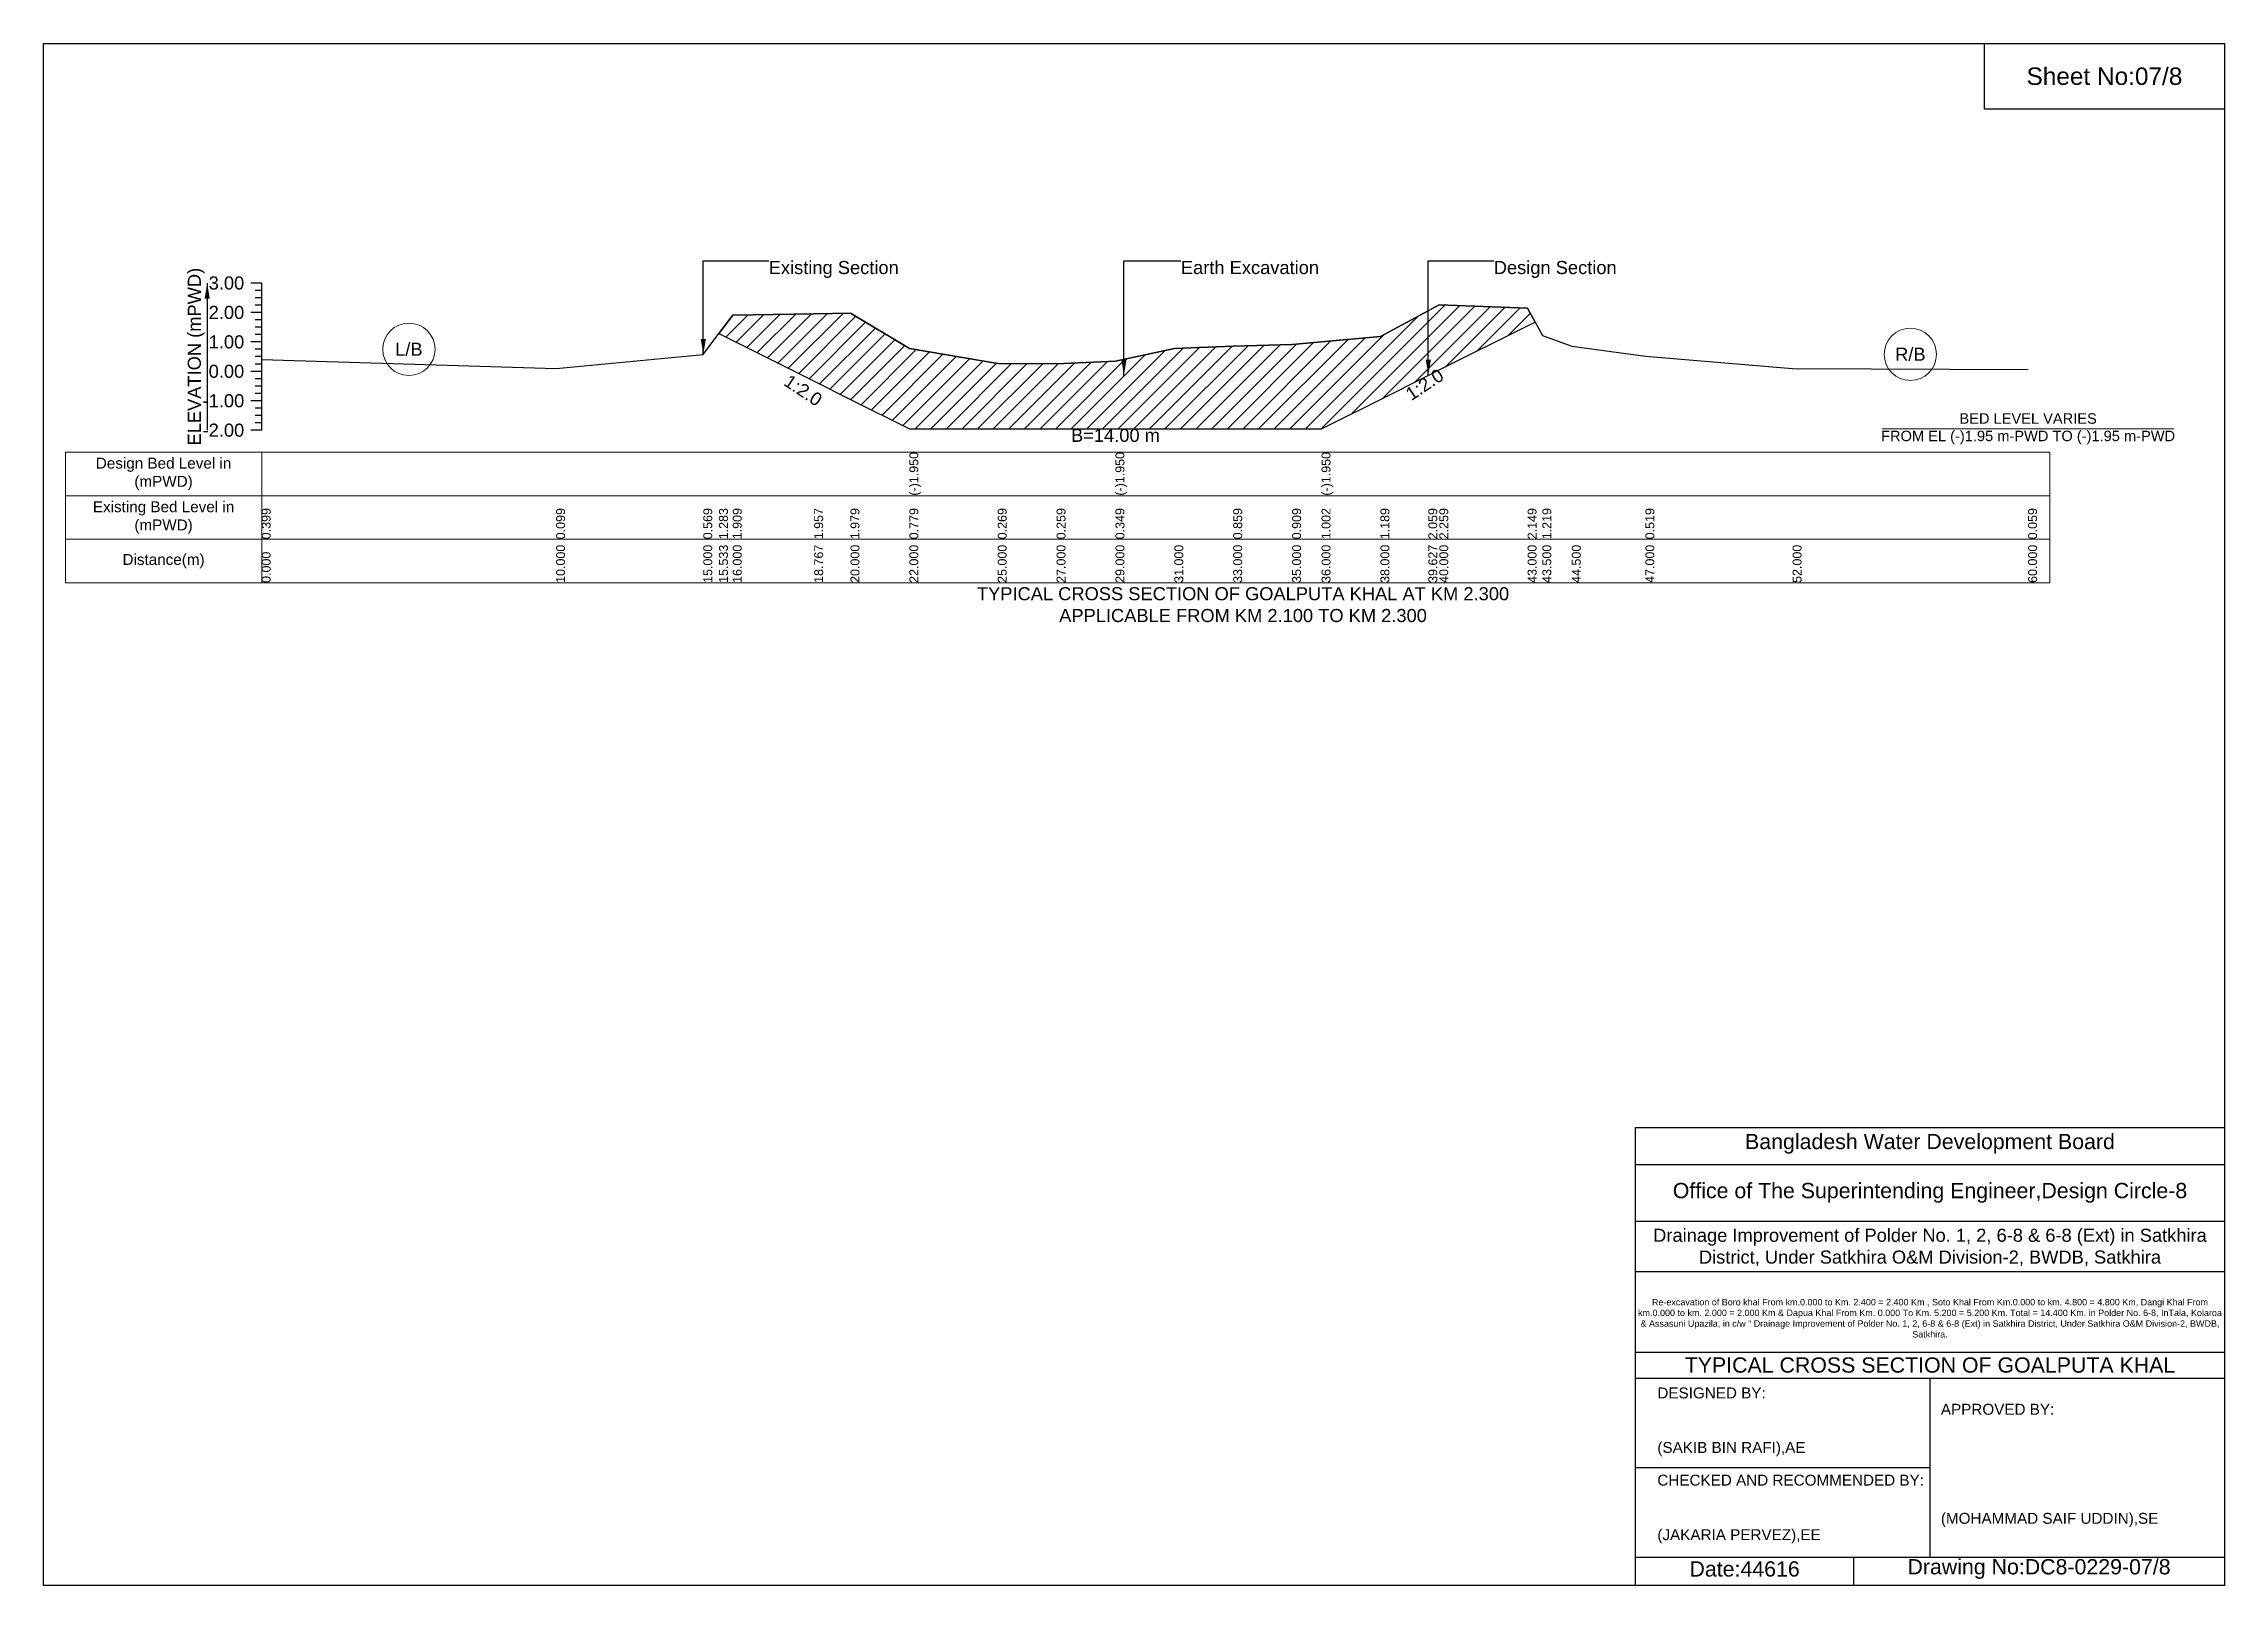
# Model space of a CAD drawing. Header units: inches. Extents: x 91000 to 278000, y -5656 to 20000.
# Drawn here: x 160000 to 168000, y -5656 to 0 of the extents above; entities that cross this region are included whole.
import ezdxf

# ---------------------------------------------------------------- set-up
doc = ezdxf.new("R2010")
doc.units = ezdxf.units.IN
doc.header["$LTSCALE"] = 7
doc.header["$MEASUREMENT"] = 0
for name, color, linetype, lineweight in [('Cross section Data Border', 7, 'Continuous', 9), ('Cross Section Labels', 7, 'Continuous', 9), ('Existing_Bed_Level for Xsection', 7, 'Continuous', 25)]:
    doc.layers.add(name, color=color, linetype=linetype, lineweight=lineweight)
doc.styles.get("Standard").update_dxf_attribs({"font": 'arial.ttf'})
doc.dimstyles.get("Standard").update_dxf_attribs({"dimtxt": 0.18, "dimasz": 0.18, "dimexe": 0.18, "dimexo": 0.0625, "dimgap": 0.09, "dimtad": 0, "dimtih": 1, "dimtoh": 1, "dimdec": 4, "dimzin": 0, "dimdsep": 46, "dimtxsty": 'Standard', "dimcen": 0.09, "dimadec": 0, "dimazin": 0, "dimtfac": 1, "dimtdec": 4, "dimtofl": 0, "dimtmove": 0, "dimatfit": 3, "dimfxl": 1, "dimtolj": 1, "dimtzin": 0, "dimarcsym": 0})

msp = doc.modelspace()

# ---------------------------------------------------------------- texts
at = {"attachment_point": 5}
for s, insert, char_height in [('Sheet No:07/8', (167560, -120), 64), ('Bangladesh Water Development Board', (166920, -4036), 56), ('Office of The Superintending Engineer,Design Circle-8', (166920, -4216), 56)]:
    msp.add_mtext(s, dxfattribs=dict(at, insert=insert, char_height=char_height))
for s, insert, char_height, width, attachment_point in [('Drainage Improvement of Polder No. 1, 2, 6-8 & 6-8 (Ext) in Satkhira District, Under Satkhira O&M Division-2, BWDB, Satkhira', (166920, -4416), 48, 2240, 5), ('Re-excavation of Boro khal From km.0.000 to Km. 2.400 = 2.400 Km , Soto Khal From Km.0.000 to km. 4.800 = 4.800 Km, Dangi Khal From km.0.000 to km. 2.000 = 2.000 Km & Dapua Khal From Km. 0.000 To Km. 5.200 = 5.200 Km. Total = 14.400 Km. in Polder No. 6-8, InTala, Kolaroa & Assasuni Upazila, in c/w “ Drainage Improvement of Polder No. 1, 2, 6-8 & 6-8 (Ext) in Satkhira District, Under Satkhira O&M Division-2, BWDB, Satkhira.', (166920, -4676), 23.565, 2160, 5), ('TYPICAL CROSS SECTION OF GOALPUTA KHAL', (166920, -4848), 56, 2240, 5), ('DESIGNED BY:^J^J^J(SAKIB BIN RAFI),AE', (165920, -5056), 40, 1120, 4), ('APPROVED BY:^J^J^J^J^J^J(MOHAMMAD SAIF UDDIN),SE', (166960, -5216), 40, 1120, 4), ('CHECKED AND RECOMMENDED BY:^J^J^J(JAKARIA PERVEZ),EE', (165920, -5376), 40, 1120, 4), ('Date:44616', (166240, -5596), 56, 1120, 5), ('Drawing No:DC8-0229-07/8', (167320, -5596), 56, 1760, 5)]:
    msp.add_mtext(s, dxfattribs=dict(insert=insert, char_height=char_height, width=width, attachment_point=attachment_point))
at = {"layer": 'Cross section Data Border', "char_height": 40, "width": 640, "attachment_point": 5}
for s, insert in [('Design Bed Level in (mPWD)', (160440, -1578.4)), ('Existing Bed Level in (mPWD)', (160440, -1738.4)), ('Distance(m)', (160440, -1898.4))]:
    msp.add_mtext(s, dxfattribs=dict(at, insert=insert))
at = {"layer": 'Cross Section Labels'}
for s, insert, char_height, attachment_point in [('Existing Section', (162660, -797.4), 48, 1), ('Earth Excavation', (164172, -797.4), 48, 1), ('Design Section', (165319.7, -797.4), 48, 1), ('L/B', (161340, -1121.5), 48, 5), ('R/B', (166848, -1139.8), 48, 5), ('BED LEVEL VARIES ^JFROM EL (-)1.95 m-PWD TO (-)1.95 m-PWD', (167280, -1413), 38.4, 5), ('B=14.00 m', (163932, -1413), 48, 2), ('TYPICAL CROSS SECTION OF GOALPUTA KHAL AT KM 2.300^JAPPLICABLE FROM KM 2.100 TO KM 2.300', (164400, -2058.4), 48, 5)]:
    msp.add_mtext(s, dxfattribs=dict(at, insert=insert, char_height=char_height, attachment_point=attachment_point))
at = {"layer": 'Cross Section Labels', "char_height": 48, "attachment_point": 2}
for insert, rotation in [((165052.7, -1230.6), 33.69007), ((162799.8, -1251.9), 326.30993)]:
    msp.add_mtext('1:2.0', dxfattribs=dict(at, insert=insert, rotation=rotation))
at = {"layer": 'Existing_Bed_Level for Xsection', "rotation": 90}
for s, insert, char_height, attachment_point in [('ELEVATION (mPWD)', (160560, -1148.4), 48, 5), ('(-)1.950', (163176, -1658.4), 32.8, 1), ('(-)1.950', (163932, -1658.4), 32.8, 1), ('(-)1.950', (164688, -1658.4), 32.8, 1), ('0.399', (160800, -1818.4), 32.8, 1), ('0.099', (161880, -1818.4), 32.8, 1), ('0.569', (162420, -1818.4), 32.8, 1), ('1.283', (162477.6, -1818.4), 32.8, 1), ('1.909', (162528, -1818.4), 32.8, 1), ('1.957', (162826.8, -1818.4), 32.8, 1), ('1.979', (162960, -1818.4), 32.8, 1), ('0.779', (163176, -1818.4), 32.8, 1), ('0.269', (163500, -1818.4), 32.8, 1), ('0.259', (163716, -1818.4), 32.8, 1), ('0.349', (163932, -1818.4), 32.8, 1), ('0.859', (164364, -1818.4), 32.8, 1), ('0.909', (164580, -1818.4), 32.8, 1), ('1.002', (164688, -1818.4), 32.8, 1), ('1.189', (164904, -1818.4), 32.8, 1), ('2.059', (165079.7, -1818.4), 32.8, 1), ('2.259', (165120, -1818.4), 32.8, 1), ('2.149', (165444, -1818.4), 32.8, 1), ('1.219', (165498, -1818.4), 32.8, 1), ('0.519', (165876, -1818.4), 32.8, 1), ('0.059', (167280, -1818.4), 32.8, 1), ('0.000', (160800, -1978.4), 32.8, 1), ('10.000', (161880, -1978.4), 32.8, 1), ('15.000', (162420, -1978.4), 32.8, 1), ('15.533', (162477.6, -1978.4), 32.8, 1), ('16.000', (162528, -1978.4), 32.8, 1), ('18.767', (162826.8, -1978.4), 32.8, 1), ('20.000', (162960, -1978.4), 32.8, 1), ('22.000', (163176, -1978.4), 32.8, 1), ('25.000', (163500, -1978.4), 32.8, 1), ('27.000', (163716, -1978.4), 32.8, 1), ('29.000', (163932, -1978.4), 32.8, 1), ('31.000', (164148, -1978.4), 32.8, 1), ('33.000', (164364, -1978.4), 32.8, 1), ('35.000', (164580, -1978.4), 32.8, 1), ('36.000', (164688, -1978.4), 32.8, 1), ('38.000', (164904, -1978.4), 32.8, 1), ('39.627', (165079.7, -1978.4), 32.8, 1), ('40.000', (165120, -1978.4), 32.8, 1), ('43.000', (165444, -1978.4), 32.8, 1), ('43.500', (165498, -1978.4), 32.8, 1), ('44.500', (165606, -1978.4), 32.8, 1), ('47.000', (165876, -1978.4), 32.8, 1), ('52.000', (166416, -1978.4), 32.8, 1), ('60.000', (167280, -1978.4), 32.8, 1)]:
    msp.add_mtext(s, dxfattribs=dict(at, insert=insert, char_height=char_height, attachment_point=attachment_point))
at = {"layer": 'Existing_Bed_Level for Xsection', "char_height": 48, "attachment_point": 6}
for s, insert in [('3.00', (160736, -878.4)), ('2.00', (160736, -986.4)), ('1.00', (160736, -1094.4)), ('0.00', (160736, -1202.4)), ('-1.00', (160736, -1310.4)), ('-2.00', (160736, -1418.4))]:
    msp.add_mtext(s, dxfattribs=dict(at, insert=insert))

# ---------------------------------------------------------------- hatches: boundary and pattern name
at = {"layer": 'Existing_Bed_Level for Xsection'}
h = msp.add_hatch(dxfattribs=at)
h.set_pattern_fill('ANSI31', color=256, scale=324, style=0)
h.paths.add_polyline_path([(162477.6, -1063.8), (162528, -1089), (162826.8, -1238.4), (162960, -1305), (163176, -1413), (163500, -1413), (163716, -1413), (163932, -1413), (164148, -1413), (164364, -1413), (164580, -1413), (164688, -1413), (164904, -1305), (165079.7, -1217.1), (165120, -1197), (165444, -1035), (165471.4, -1021.3), (165444, -970.3), (165120, -958.4), (165079.7, -980), (164904, -1074), (164688, -1094.1), (164580, -1104.2), (164364, -1109.6), (164148, -1118.2), (163932, -1164.7), (163716, -1174.4), (163500, -1173.3), (163176, -1118.2), (162960, -988.6), (162826.8, -991), (162528, -996.2)])

# ---------------------------------------------------------------- linework, layer by layer
for points in [[(160000, 0), (168000, 0), (168000, -5656), (160000, -5656)], [(167120, 0), (168000, 0), (168000, -240), (167120, -240)]]:
    msp.add_lwpolyline(points, close=True)
for points in [[(165840, -5656), (165840, -3976), (168000, -3976)], [(165840, -4112), (168000, -4112)], [(165840, -4320), (168000, -4320)], [(165840, -4504), (168000, -4504)], [(165840, -4800), (168000, -4800)], [(165840, -4896), (168000, -4896)], [(166920, -4896), (166920, -5552)], [(165840, -5224), (166920, -5224)], [(165840, -5552), (168000, -5552)], [(166640, -5552), (166640, -5656)]]:
    msp.add_lwpolyline(points)
at = {"layer": 'Cross section Data Border'}
msp.add_lwpolyline([(160080, -1498.4), (167360, -1498.4), (167360, -1978.4), (160080, -1978.4)], close=True, dxfattribs=at)
for points in [[(160800, -1498.4), (160800, -1978.4)], [(160080, -1658.4), (167360, -1658.4)], [(160080, -1818.4), (167360, -1818.4)]]:
    msp.add_lwpolyline(points, dxfattribs=at)
at = {"layer": 'Cross Section Labels'}
msp.add_lwpolyline([(166744.2, -1413), (167815.8, -1413)], dxfattribs=at)
for centre in [(161340, -1121.5), (166848, -1139.8)]:
    msp.add_circle(centre, 96, dxfattribs=at)
at = {"layer": 'Existing_Bed_Level for Xsection'}
for points in [[(160800, -878.4), (160760, -878.4)], [(160800, -1418.4), (160800, -1310.4), (160800, -1202.4), (160800, -1094.4), (160800, -986.4), (160800, -878.4)], [(160800, -905.4), (160776, -905.4)], [(160800, -932.4), (160776, -932.4)], [(160800, -959.4), (160776, -959.4)], [(160800, -1159.3), (161880, -1191.7), (162420, -1140.9), (162477.6, -1063.8), (162528, -996.2), (162826.8, -991), (162960, -988.6), (163176, -1118.2), (163176, -1118.2), (163500, -1173.3), (163716, -1174.4), (163932, -1164.7), (163932, -1164.7), (164148, -1118.2), (164364, -1109.6), (164580, -1104.2), (164688, -1094.1), (164688, -1094.1), (164904, -1074), (165079.7, -980), (165120, -958.4), (165444, -970.3), (165471.4, -1021.3), (165498, -1070.7), (165606, -1109.6), (165876, -1146.3), (166416, -1191.7), (167280, -1196)], [(160800, -986.4), (160760, -986.4)], [(160800, -1013.4), (160776, -1013.4)], [(160800, -1094.4), (160760, -1094.4)], [(160800, -1040.4), (160776, -1040.4)], [(160800, -1067.4), (160776, -1067.4)], [(160800, -1121.4), (160776, -1121.4)], [(160800, -1148.4), (160776, -1148.4)], [(160800, -1175.4), (160776, -1175.4)], [(160800, -1202.4), (160760, -1202.4)], [(160800, -1229.4), (160776, -1229.4)], [(160800, -1256.4), (160776, -1256.4)], [(160800, -1310.4), (160760, -1310.4)], [(160800, -1283.4), (160776, -1283.4)], [(160800, -1337.4), (160776, -1337.4)], [(160800, -1418.4), (160760, -1418.4)], [(160800, -1364.4), (160776, -1364.4)], [(160800, -1391.4), (160776, -1391.4)]]:
    msp.add_lwpolyline(points, dxfattribs=at)
msp.add_lwpolyline([(162477.6, -1063.8), (162528, -1089), (162826.8, -1238.4), (162960, -1305), (163176, -1413), (163176, -1413), (163500, -1413), (163716, -1413), (163932, -1413), (163932, -1413), (164148, -1413), (164364, -1413), (164580, -1413), (164688, -1413), (164688, -1413), (164904, -1305), (165079.7, -1217.1), (165120, -1197), (165444, -1035), (165471.4, -1021.3), (165444, -970.3), (165120, -958.4), (165079.7, -980), (164904, -1074), (164688, -1094.1), (164688, -1094.1), (164580, -1104.2), (164364, -1109.6), (164148, -1118.2), (163932, -1164.7), (163932, -1164.7), (163716, -1174.4), (163500, -1173.3), (163176, -1118.2), (163176, -1118.2), (162960, -988.6), (162826.8, -991), (162528, -996.2)], close=True, dxfattribs=at)

msp.set_redraw_order([(e.dxf.handle, doc.entitydb.next_handle()) for e in msp.query("TEXT MTEXT ATTDEF DIMENSION ARC_DIMENSION")])  # texts and dimensions are drawn at this point

# ---------------------------------------------------------------- leaders
at = {"layer": 'Cross Section Labels', "annotation_type": 0, "has_hookline": 1, "hookline_direction": 0}
for points, text_width in [([(162420, -1140.9), (162420, -797.4), (162659.9, -797.4)], 467.2), ([(163963.1, -1217.5), (163963.1, -797.4), (164171.9, -797.4)], 497), ([(165079.7, -1217.1), (165079.7, -797.4), (165319.6, -797.4)], 441.2)]:
    msp.add_leader(points, dimstyle='Standard', override={"dimasz": 57.6}, dxfattribs=dict(at, text_width=text_width))
at = {"layer": 'Existing_Bed_Level for Xsection'}
msp.add_leader([(160600, -878.4), (160600, -1418.4)], dimstyle='Standard', override={"dimasz": 57.6}, dxfattribs=at)

doc.saveas('drawing.dxf')
